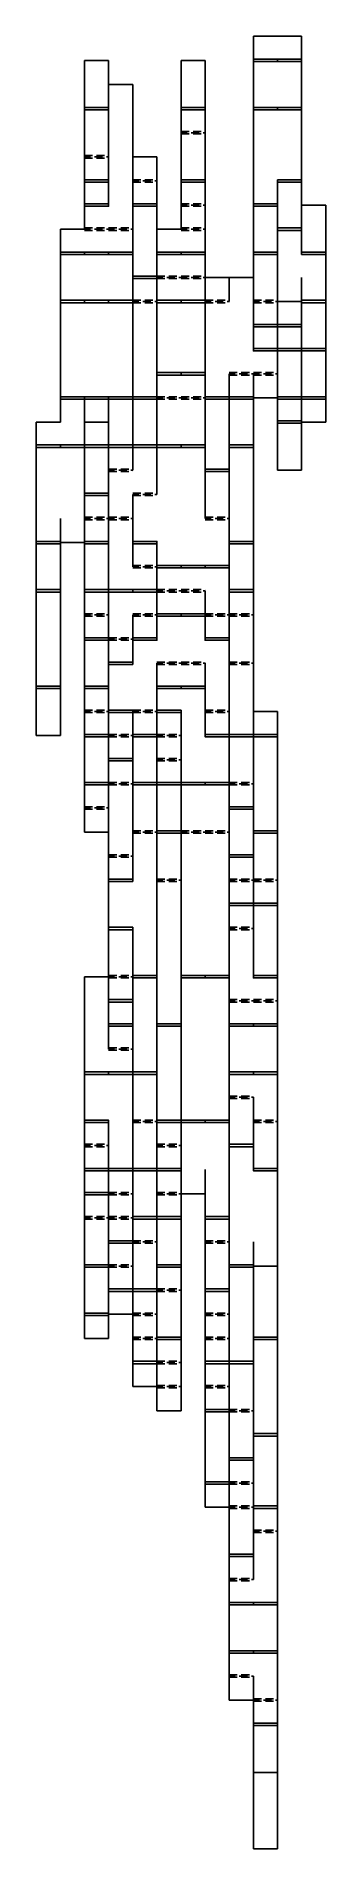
# Model space of a CAD drawing. Header units: millimetres. Extents: x 0 to 95, y 0 to 594.
import ezdxf

# ---------------------------------------------------------------- set-up
doc = ezdxf.new("R2010")
doc.units = ezdxf.units.MM
for name, color, linetype in [('CUT', 3, 'CONTINUOUS'), ('MOUNTAIN_FOLD', 1, 'CONTINUOUS'), ('VALLEY_FOLD', 5, 'CONTINUOUS')]:
    doc.layers.add(name, color=color, linetype=linetype)

msp = doc.modelspace()

# ---------------------------------------------------------------- linework, layer by layer
at = {"layer": 'CUT'}
for p, q in [((71.118, 593.944), (71.118, 586.042)), ((71.118, 593.944), (79.02, 593.944)), ((79.02, 593.944), (86.922, 593.944)), ((86.922, 593.944), (86.922, 586.042)), ((15.804, 586.042), (23.706, 586.042)), ((15.804, 586.042), (15.804, 578.14)), ((23.706, 586.042), (23.706, 578.14)), ((47.412, 586.042), (55.314, 586.042)), ((47.412, 586.042), (47.412, 578.14)), ((55.314, 586.042), (55.314, 578.14)), ((71.118, 586.042), (71.118, 578.14)), ((86.922, 586.042), (86.922, 578.14)), ((15.804, 578.14), (15.804, 570.238)), ((23.706, 578.14), (31.608, 578.14)), ((23.706, 578.14), (23.706, 570.238)), ((31.608, 578.14), (31.608, 570.238)), ((47.412, 578.14), (47.412, 570.238)), ((55.314, 578.14), (55.314, 570.238)), ((71.118, 578.14), (71.118, 570.238)), ((86.922, 578.14), (86.922, 570.238)), ((15.804, 570.238), (15.804, 562.336)), ((23.706, 570.238), (23.706, 562.336)), ((31.608, 570.238), (31.608, 562.336)), ((47.412, 570.238), (47.412, 562.336)), ((55.314, 570.238), (55.314, 562.336)), ((71.118, 570.238), (71.118, 562.336)), ((86.922, 570.238), (86.922, 562.336)), ((15.804, 562.336), (15.804, 554.434)), ((23.706, 562.336), (23.706, 554.434)), ((31.608, 562.336), (31.608, 554.434)), ((47.412, 562.336), (47.412, 554.434)), ((55.314, 562.336), (55.314, 554.434)), ((71.118, 562.336), (71.118, 554.434)), ((86.922, 562.336), (86.922, 554.434)), ((15.804, 554.434), (15.804, 546.532)), ((23.706, 554.434), (23.706, 546.532)), ((31.608, 554.434), (31.608, 546.532)), ((31.608, 554.434), (39.51, 554.434)), ((39.51, 554.434), (39.51, 546.532)), ((47.412, 554.434), (47.412, 546.532)), ((55.314, 554.434), (55.314, 546.532)), ((71.118, 554.434), (71.118, 546.532)), ((86.922, 554.434), (86.922, 546.532)), ((15.804, 546.532), (15.804, 538.63)), ((23.706, 546.532), (23.706, 538.63)), ((31.608, 546.532), (31.608, 538.63)), ((39.51, 546.532), (39.51, 538.63)), ((47.412, 546.532), (47.412, 538.63)), ((55.314, 546.532), (55.314, 538.63)), ((71.118, 546.532), (71.118, 538.63)), ((79.02, 546.532), (79.02, 538.63)), ((86.922, 546.532), (86.922, 538.63)), ((15.804, 538.63), (15.804, 530.728)), ((31.608, 538.63), (31.608, 530.728)), ((39.51, 538.63), (39.51, 530.728)), ((47.412, 538.63), (47.412, 530.728)), ((55.314, 538.63), (55.314, 530.728)), ((71.118, 538.63), (71.118, 530.728)), ((79.02, 538.63), (79.02, 530.728)), ((86.922, 538.63), (86.922, 530.728)), ((86.922, 538.63), (94.824, 538.63)), ((94.824, 538.63), (94.824, 530.728)), ((7.902, 530.728), (7.902, 522.826)), ((7.902, 530.728), (15.804, 530.728)), ((31.608, 530.728), (31.608, 522.826)), ((39.51, 530.728), (39.51, 522.826)), ((39.51, 530.728), (47.412, 530.728)), ((55.314, 530.728), (55.314, 522.826)), ((71.118, 530.728), (71.118, 522.826)), ((79.02, 530.728), (79.02, 522.826)), ((86.922, 530.728), (86.922, 522.826)), ((94.824, 530.728), (94.824, 522.826)), ((7.902, 522.826), (7.902, 514.924)), ((31.608, 522.826), (31.608, 514.924)), ((39.51, 522.826), (39.51, 514.924)), ((55.314, 522.826), (55.314, 514.924)), ((71.118, 522.826), (71.118, 514.924)), ((79.02, 522.826), (79.02, 514.924)), ((94.824, 522.826), (94.824, 514.924)), ((7.902, 514.924), (7.902, 507.022)), ((31.608, 514.924), (31.608, 507.022)), ((39.51, 514.924), (39.51, 507.022)), ((55.314, 514.924), (63.216, 514.924)), ((55.314, 514.924), (55.314, 507.022)), ((63.216, 514.924), (71.118, 514.924)), ((63.216, 514.924), (63.216, 507.022)), ((71.118, 514.924), (71.118, 507.022)), ((79.02, 514.924), (79.02, 507.022)), ((86.922, 514.924), (86.922, 507.022)), ((94.824, 514.924), (94.824, 507.022)), ((7.902, 507.022), (7.902, 499.12)), ((31.608, 507.022), (31.608, 499.12)), ((39.51, 507.022), (39.51, 499.12)), ((55.314, 507.022), (55.314, 499.12)), ((71.118, 507.022), (71.118, 499.12)), ((79.02, 507.022), (86.922, 507.022)), ((79.02, 507.022), (79.02, 499.12)), ((86.922, 507.022), (86.922, 499.12)), ((94.824, 507.022), (94.824, 499.12)), ((7.902, 499.12), (7.902, 491.218)), ((31.608, 499.12), (31.608, 491.218)), ((39.51, 499.12), (39.51, 491.218)), ((55.314, 499.12), (55.314, 491.218)), ((71.118, 499.12), (71.118, 491.218)), ((79.02, 499.12), (79.02, 491.218)), ((86.922, 499.12), (86.922, 491.218)), ((94.824, 499.12), (94.824, 491.218)), ((7.902, 491.218), (7.902, 483.316)), ((31.608, 491.218), (31.608, 483.316)), ((39.51, 491.218), (39.51, 483.316)), ((55.314, 491.218), (55.314, 483.316)), ((79.02, 491.218), (79.02, 483.316)), ((86.922, 491.218), (86.922, 483.316)), ((94.824, 491.218), (94.824, 483.316)), ((7.902, 483.316), (7.902, 475.414)), ((31.608, 483.316), (31.608, 475.414)), ((39.51, 483.316), (39.51, 475.414)), ((55.314, 483.316), (55.314, 475.414)), ((63.216, 483.316), (63.216, 475.414)), ((71.118, 483.316), (71.118, 475.414)), ((79.02, 483.316), (79.02, 475.414)), ((86.922, 483.316), (86.922, 475.414)), ((94.824, 483.316), (94.824, 475.414)), ((7.902, 475.414), (7.902, 467.512)), ((15.804, 475.414), (15.804, 467.512)), ((23.706, 475.414), (23.706, 467.512)), ((31.608, 475.414), (31.608, 467.512)), ((39.51, 475.414), (39.51, 467.512)), ((55.314, 475.414), (55.314, 467.512)), ((63.216, 475.414), (63.216, 467.512)), ((71.118, 475.414), (71.118, 467.512)), ((71.118, 475.414), (79.02, 475.414)), ((79.02, 475.414), (79.02, 467.512)), ((86.922, 475.414), (86.922, 467.512)), ((94.824, 475.414), (94.824, 467.512)), ((0, 467.512), (7.902, 467.512)), ((0, 467.512), (0, 459.61)), ((15.804, 467.512), (23.706, 467.512)), ((15.804, 467.512), (15.804, 459.61)), ((23.706, 467.512), (23.706, 459.61)), ((31.608, 467.512), (31.608, 459.61)), ((39.51, 467.512), (39.51, 459.61)), ((55.314, 467.512), (55.314, 459.61)), ((63.216, 467.512), (63.216, 459.61)), ((71.118, 467.512), (71.118, 459.61)), ((79.02, 467.512), (79.02, 459.61)), ((86.922, 467.512), (94.824, 467.512)), ((86.922, 467.512), (86.922, 459.61)), ((0, 459.61), (0, 451.708)), ((15.804, 459.61), (15.804, 451.708)), ((23.706, 459.61), (23.706, 451.708)), ((31.608, 459.61), (31.608, 451.708)), ((39.51, 459.61), (39.51, 451.708)), ((55.314, 459.61), (55.314, 451.708)), ((63.216, 459.61), (63.216, 451.708)), ((71.118, 459.61), (71.118, 451.708)), ((79.02, 459.61), (79.02, 451.708)), ((86.922, 459.61), (86.922, 451.708)), ((0, 451.708), (0, 443.806)), ((15.804, 451.708), (15.804, 443.806)), ((23.706, 451.708), (23.706, 443.806)), ((39.51, 451.708), (39.51, 443.806)), ((55.314, 451.708), (55.314, 443.806)), ((63.216, 451.708), (63.216, 443.806)), ((71.118, 451.708), (71.118, 443.806)), ((79.02, 451.708), (86.922, 451.708)), ((0, 443.806), (0, 435.904)), ((15.804, 443.806), (15.804, 435.904)), ((23.706, 443.806), (23.706, 435.904)), ((31.608, 443.806), (31.608, 435.904)), ((55.314, 443.806), (55.314, 435.904)), ((63.216, 443.806), (63.216, 435.904)), ((71.118, 443.806), (71.118, 435.904)), ((0, 435.904), (0, 428.002)), ((7.902, 435.904), (7.902, 428.002)), ((15.804, 435.904), (15.804, 428.002)), ((23.706, 435.904), (23.706, 428.002)), ((31.608, 435.904), (31.608, 428.002)), ((63.216, 435.904), (63.216, 428.002)), ((71.118, 435.904), (71.118, 428.002)), ((0, 428.002), (0, 420.1)), ((7.902, 428.002), (7.902, 420.1)), ((7.902, 428.002), (15.804, 428.002)), ((15.804, 428.002), (15.804, 420.1)), ((23.706, 428.002), (23.706, 420.1)), ((31.608, 428.002), (31.608, 420.1)), ((39.51, 428.002), (39.51, 420.1)), ((63.216, 428.002), (63.216, 420.1)), ((71.118, 428.002), (71.118, 420.1)), ((0, 420.1), (0, 412.198)), ((7.902, 420.1), (7.902, 412.198)), ((15.804, 420.1), (15.804, 412.198)), ((23.706, 420.1), (23.706, 412.198)), ((39.51, 420.1), (39.51, 412.198)), ((63.216, 420.1), (63.216, 412.198)), ((71.118, 420.1), (71.118, 412.198)), ((0, 412.198), (0, 404.296)), ((7.902, 412.198), (7.902, 404.296)), ((15.804, 412.198), (15.804, 404.296)), ((23.706, 412.198), (23.706, 404.296)), ((39.51, 412.198), (39.51, 404.296)), ((55.314, 412.198), (55.314, 404.296)), ((63.216, 412.198), (63.216, 404.296)), ((71.118, 412.198), (71.118, 404.296)), ((0, 404.296), (0, 396.394)), ((7.902, 404.296), (7.902, 396.394)), ((15.804, 404.296), (15.804, 396.394)), ((23.706, 404.296), (23.706, 396.394)), ((31.608, 404.296), (31.608, 396.394)), ((39.51, 404.296), (39.51, 396.394)), ((55.314, 404.296), (55.314, 396.394)), ((63.216, 404.296), (63.216, 396.394)), ((71.118, 404.296), (71.118, 396.394)), ((0, 396.394), (0, 388.492)), ((7.902, 396.394), (7.902, 388.492)), ((15.804, 396.394), (15.804, 388.492)), ((23.706, 396.394), (23.706, 388.492)), ((31.608, 396.394), (31.608, 388.492)), ((63.216, 396.394), (63.216, 388.492)), ((71.118, 396.394), (71.118, 388.492)), ((0, 388.492), (0, 380.59)), ((7.902, 388.492), (7.902, 380.59)), ((15.804, 388.492), (15.804, 380.59)), ((23.706, 388.492), (23.706, 380.59)), ((39.51, 388.492), (39.51, 380.59)), ((55.314, 388.492), (55.314, 380.59)), ((63.216, 388.492), (63.216, 380.59)), ((71.118, 388.492), (71.118, 380.59)), ((0, 380.59), (0, 372.688)), ((7.902, 380.59), (7.902, 372.688)), ((15.804, 380.59), (15.804, 372.688)), ((23.706, 380.59), (23.706, 372.688)), ((39.51, 380.59), (39.51, 372.688)), ((55.314, 380.59), (55.314, 372.688)), ((63.216, 380.59), (63.216, 372.688)), ((71.118, 380.59), (71.118, 372.688)), ((0, 372.688), (0, 364.786)), ((7.902, 372.688), (7.902, 364.786)), ((15.804, 372.688), (15.804, 364.786)), ((23.706, 372.688), (23.706, 364.786)), ((31.608, 372.688), (31.608, 364.786)), ((39.51, 372.688), (39.51, 364.786)), ((47.412, 372.688), (47.412, 364.786)), ((55.314, 372.688), (55.314, 364.786)), ((63.216, 372.688), (63.216, 364.786)), ((71.118, 372.688), (71.118, 364.786)), ((71.118, 372.688), (79.02, 372.688)), ((79.02, 372.688), (79.02, 364.786)), ((0, 364.786), (7.902, 364.786)), ((15.804, 364.786), (15.804, 356.884)), ((23.706, 364.786), (23.706, 356.884)), ((31.608, 364.786), (31.608, 356.884)), ((39.51, 364.786), (39.51, 356.884)), ((47.412, 364.786), (47.412, 356.884)), ((63.216, 364.786), (63.216, 356.884)), ((71.118, 364.786), (71.118, 356.884)), ((79.02, 364.786), (79.02, 356.884)), ((15.804, 356.884), (15.804, 348.982)), ((23.706, 356.884), (23.706, 348.982)), ((31.608, 356.884), (31.608, 348.982)), ((39.51, 356.884), (39.51, 348.982)), ((47.412, 356.884), (47.412, 348.982)), ((63.216, 356.884), (63.216, 348.982)), ((71.118, 356.884), (71.118, 348.982)), ((79.02, 356.884), (79.02, 348.982)), ((15.804, 348.982), (15.804, 341.08)), ((23.706, 348.982), (23.706, 341.08)), ((31.608, 348.982), (31.608, 341.08)), ((39.51, 348.982), (39.51, 341.08)), ((47.412, 348.982), (47.412, 341.08)), ((63.216, 348.982), (63.216, 341.08)), ((71.118, 348.982), (71.118, 341.08)), ((79.02, 348.982), (79.02, 341.08)), ((15.804, 341.08), (15.804, 333.178)), ((23.706, 341.08), (23.706, 333.178)), ((31.608, 341.08), (31.608, 333.178)), ((39.51, 341.08), (39.51, 333.178)), ((47.412, 341.08), (47.412, 333.178)), ((63.216, 341.08), (63.216, 333.178)), ((71.118, 341.08), (71.118, 333.178)), ((79.02, 341.08), (79.02, 333.178)), ((15.804, 333.178), (23.706, 333.178)), ((23.706, 333.178), (23.706, 325.276)), ((31.608, 333.178), (31.608, 325.276)), ((39.51, 333.178), (39.51, 325.276)), ((47.412, 333.178), (47.412, 325.276)), ((63.216, 333.178), (63.216, 325.276)), ((71.118, 333.178), (71.118, 325.276)), ((79.02, 333.178), (79.02, 325.276)), ((23.706, 325.276), (23.706, 317.374)), ((31.608, 325.276), (31.608, 317.374)), ((39.51, 325.276), (39.51, 317.374)), ((47.412, 325.276), (47.412, 317.374)), ((63.216, 325.276), (63.216, 317.374)), ((71.118, 325.276), (71.118, 317.374)), ((79.02, 325.276), (79.02, 317.374)), ((23.706, 317.374), (23.706, 309.472)), ((39.51, 317.374), (39.51, 309.472)), ((47.412, 317.374), (47.412, 309.472)), ((63.216, 317.374), (63.216, 309.472)), ((71.118, 317.374), (71.118, 309.472)), ((79.02, 317.374), (79.02, 309.472)), ((23.706, 309.472), (23.706, 301.57)), ((39.51, 309.472), (39.51, 301.57)), ((47.412, 309.472), (47.412, 301.57)), ((63.216, 309.472), (63.216, 301.57)), ((71.118, 309.472), (71.118, 301.57)), ((79.02, 309.472), (79.02, 301.57)), ((23.706, 301.57), (23.706, 293.668)), ((31.608, 301.57), (31.608, 293.668)), ((39.51, 301.57), (39.51, 293.668)), ((47.412, 301.57), (47.412, 293.668)), ((63.216, 301.57), (63.216, 293.668)), ((71.118, 301.57), (71.118, 293.668)), ((79.02, 301.57), (79.02, 293.668)), ((23.706, 293.668), (23.706, 285.766)), ((31.608, 293.668), (31.608, 285.766)), ((39.51, 293.668), (39.51, 285.766)), ((47.412, 293.668), (47.412, 285.766)), ((63.216, 293.668), (63.216, 285.766)), ((71.118, 293.668), (71.118, 285.766)), ((79.02, 293.668), (79.02, 285.766)), ((15.804, 285.766), (15.804, 277.864)), ((15.804, 285.766), (23.706, 285.766)), ((23.706, 285.766), (23.706, 277.864)), ((31.608, 285.766), (31.608, 277.864)), ((39.51, 285.766), (39.51, 277.864)), ((47.412, 285.766), (47.412, 277.864)), ((63.216, 285.766), (63.216, 277.864)), ((79.02, 285.766), (79.02, 277.864)), ((15.804, 277.864), (15.804, 269.962)), ((23.706, 277.864), (23.706, 269.962)), ((31.608, 277.864), (31.608, 269.962)), ((39.51, 277.864), (39.51, 269.962)), ((47.412, 277.864), (47.412, 269.962)), ((63.216, 277.864), (63.216, 269.962)), ((79.02, 277.864), (79.02, 269.962)), ((15.804, 269.962), (15.804, 262.06)), ((23.706, 269.962), (23.706, 262.06)), ((31.608, 269.962), (31.608, 262.06)), ((39.51, 269.962), (39.51, 262.06)), ((47.412, 269.962), (47.412, 262.06)), ((63.216, 269.962), (63.216, 262.06)), ((79.02, 269.962), (79.02, 262.06)), ((15.804, 262.06), (15.804, 254.158)), ((31.608, 262.06), (31.608, 254.158)), ((39.51, 262.06), (39.51, 254.158)), ((47.412, 262.06), (47.412, 254.158)), ((63.216, 262.06), (63.216, 254.158)), ((79.02, 262.06), (79.02, 254.158)), ((15.804, 254.158), (15.804, 246.256)), ((31.608, 254.158), (31.608, 246.256)), ((39.51, 254.158), (39.51, 246.256)), ((47.412, 254.158), (47.412, 246.256)), ((63.216, 254.158), (63.216, 246.256)), ((79.02, 254.158), (79.02, 246.256)), ((15.804, 246.256), (15.804, 238.354)), ((31.608, 246.256), (31.608, 238.354)), ((39.51, 246.256), (39.51, 238.354)), ((47.412, 246.256), (47.412, 238.354)), ((63.216, 246.256), (63.216, 238.354)), ((71.118, 246.256), (71.118, 238.354)), ((79.02, 246.256), (79.02, 238.354)), ((15.804, 238.354), (15.804, 230.452)), ((23.706, 238.354), (23.706, 230.452)), ((31.608, 238.354), (31.608, 230.452)), ((39.51, 238.354), (39.51, 230.452)), ((47.412, 238.354), (47.412, 230.452)), ((63.216, 238.354), (63.216, 230.452)), ((71.118, 238.354), (71.118, 230.452)), ((79.02, 238.354), (79.02, 230.452)), ((15.804, 230.452), (15.804, 222.55)), ((23.706, 230.452), (23.706, 222.55)), ((31.608, 230.452), (31.608, 222.55)), ((39.51, 230.452), (39.51, 222.55)), ((47.412, 230.452), (47.412, 222.55)), ((63.216, 230.452), (63.216, 222.55)), ((71.118, 230.452), (71.118, 222.55)), ((79.02, 230.452), (79.02, 222.55)), ((15.804, 222.55), (15.804, 214.648)), ((23.706, 222.55), (23.706, 214.648)), ((31.608, 222.55), (31.608, 214.648)), ((39.51, 222.55), (39.51, 214.648)), ((47.412, 222.55), (47.412, 214.648)), ((55.314, 222.55), (55.314, 214.648)), ((63.216, 222.55), (63.216, 214.648)), ((79.02, 222.55), (79.02, 214.648)), ((15.804, 214.648), (15.804, 206.746)), ((23.706, 214.648), (23.706, 206.746)), ((31.608, 214.648), (31.608, 206.746)), ((39.51, 214.648), (39.51, 206.746)), ((47.412, 214.648), (55.314, 214.648)), ((47.412, 214.648), (47.412, 206.746)), ((55.314, 214.648), (55.314, 206.746)), ((63.216, 214.648), (63.216, 206.746)), ((79.02, 214.648), (79.02, 206.746)), ((15.804, 206.746), (15.804, 198.844)), ((23.706, 206.746), (23.706, 198.844)), ((31.608, 206.746), (31.608, 198.844)), ((39.51, 206.746), (39.51, 198.844)), ((47.412, 206.746), (47.412, 198.844)), ((55.314, 206.746), (55.314, 198.844)), ((63.216, 206.746), (63.216, 198.844)), ((79.02, 206.746), (79.02, 198.844)), ((15.804, 198.844), (15.804, 190.942)), ((23.706, 198.844), (23.706, 190.942)), ((31.608, 198.844), (31.608, 190.942)), ((39.51, 198.844), (39.51, 190.942)), ((47.412, 198.844), (47.412, 190.942)), ((55.314, 198.844), (55.314, 190.942)), ((63.216, 198.844), (63.216, 190.942)), ((71.118, 198.844), (71.118, 190.942)), ((79.02, 198.844), (79.02, 190.942)), ((15.804, 190.942), (15.804, 183.04)), ((23.706, 190.942), (23.706, 183.04)), ((31.608, 190.942), (31.608, 183.04)), ((39.51, 190.942), (39.51, 183.04)), ((47.412, 190.942), (47.412, 183.04)), ((55.314, 190.942), (55.314, 183.04)), ((63.216, 190.942), (63.216, 183.04)), ((71.118, 190.942), (79.02, 190.942)), ((71.118, 190.942), (71.118, 183.04)), ((79.02, 190.942), (79.02, 183.04)), ((15.804, 183.04), (15.804, 175.138)), ((23.706, 183.04), (23.706, 175.138)), ((31.608, 183.04), (31.608, 175.138)), ((39.51, 183.04), (39.51, 175.138)), ((47.412, 183.04), (47.412, 175.138)), ((55.314, 183.04), (55.314, 175.138)), ((63.216, 183.04), (63.216, 175.138)), ((71.118, 183.04), (71.118, 175.138)), ((79.02, 183.04), (79.02, 175.138)), ((15.804, 175.138), (15.804, 167.236)), ((23.706, 175.138), (23.706, 167.236)), ((23.706, 175.138), (31.608, 175.138)), ((31.608, 175.138), (31.608, 167.236)), ((39.51, 175.138), (39.51, 167.236)), ((47.412, 175.138), (47.412, 167.236)), ((55.314, 175.138), (55.314, 167.236)), ((63.216, 175.138), (63.216, 167.236)), ((71.118, 175.138), (71.118, 167.236)), ((79.02, 175.138), (79.02, 167.236)), ((15.804, 167.236), (23.706, 167.236)), ((31.608, 167.236), (31.608, 159.334)), ((39.51, 167.236), (39.51, 159.334)), ((47.412, 167.236), (47.412, 159.334)), ((55.314, 167.236), (55.314, 159.334)), ((63.216, 167.236), (63.216, 159.334)), ((71.118, 167.236), (71.118, 159.334)), ((79.02, 167.236), (79.02, 159.334)), ((31.608, 159.334), (31.608, 151.432)), ((39.51, 159.334), (39.51, 151.432)), ((47.412, 159.334), (47.412, 151.432)), ((55.314, 159.334), (55.314, 151.432)), ((63.216, 159.334), (63.216, 151.432)), ((71.118, 159.334), (71.118, 151.432)), ((79.02, 159.334), (79.02, 151.432)), ((31.608, 151.432), (39.51, 151.432)), ((39.51, 151.432), (39.51, 143.53)), ((47.412, 151.432), (47.412, 143.53)), ((55.314, 151.432), (55.314, 143.53)), ((63.216, 151.432), (63.216, 143.53)), ((71.118, 151.432), (71.118, 143.53)), ((79.02, 151.432), (79.02, 143.53)), ((39.51, 143.53), (47.412, 143.53)), ((55.314, 143.53), (55.314, 135.628)), ((63.216, 143.53), (63.216, 135.628)), ((71.118, 143.53), (71.118, 135.628)), ((79.02, 143.53), (79.02, 135.628)), ((55.314, 135.628), (55.314, 127.726)), ((63.216, 135.628), (63.216, 127.726)), ((71.118, 135.628), (71.118, 127.726)), ((79.02, 135.628), (79.02, 127.726)), ((55.314, 127.726), (55.314, 119.824)), ((63.216, 127.726), (63.216, 119.824)), ((71.118, 127.726), (71.118, 119.824)), ((79.02, 127.726), (79.02, 119.824)), ((55.314, 119.824), (55.314, 111.922)), ((63.216, 119.824), (63.216, 111.922)), ((71.118, 119.824), (71.118, 111.922)), ((79.02, 119.824), (79.02, 111.922)), ((55.314, 111.922), (63.216, 111.922)), ((63.216, 111.922), (63.216, 104.02)), ((71.118, 111.922), (71.118, 104.02)), ((79.02, 111.922), (79.02, 104.02)), ((63.216, 104.02), (63.216, 96.118)), ((71.118, 104.02), (71.118, 96.118)), ((79.02, 104.02), (79.02, 96.118)), ((63.216, 96.118), (63.216, 88.216)), ((71.118, 96.118), (71.118, 88.216)), ((79.02, 96.118), (79.02, 88.216)), ((63.216, 88.216), (63.216, 80.314)), ((79.02, 88.216), (79.02, 80.314)), ((63.216, 80.314), (63.216, 72.412)), ((79.02, 80.314), (79.02, 72.412)), ((63.216, 72.412), (63.216, 64.51)), ((79.02, 72.412), (79.02, 64.51)), ((63.216, 64.51), (63.216, 56.608)), ((79.02, 64.51), (79.02, 56.608)), ((63.216, 56.608), (63.216, 48.706)), ((71.118, 56.608), (71.118, 48.706)), ((79.02, 56.608), (79.02, 48.706)), ((63.216, 48.706), (71.118, 48.706)), ((71.118, 48.706), (71.118, 40.804)), ((79.02, 48.706), (79.02, 40.804)), ((71.118, 40.804), (71.118, 32.902)), ((79.02, 40.804), (79.02, 32.902)), ((71.118, 32.902), (71.118, 25)), ((79.02, 32.902), (79.02, 25)), ((71.118, 25), (79.02, 25)), ((71.118, 25), (71.118, 0)), ((79.02, 25), (79.02, 0)), ((71.118, 0), (79.02, 0))]:
    msp.add_line(p, q, dxfattribs=at)
at = {"layer": 'MOUNTAIN_FOLD'}
for points in [[(71.118, 586.4371), (79.02, 586.4371), (79.02, 585.6469), (71.118, 585.6469)], [(79.02, 586.4371), (86.922, 586.4371), (86.922, 585.6469), (79.02, 585.6469)], [(15.804, 570.6331), (23.706, 570.6331), (23.706, 569.8429), (15.804, 569.8429)], [(47.412, 570.6331), (55.314, 570.6331), (55.314, 569.8429), (47.412, 569.8429)], [(71.118, 570.6331), (79.02, 570.6331), (79.02, 569.8429), (71.118, 569.8429)], [(79.02, 570.6331), (86.922, 570.6331), (86.922, 569.8429), (79.02, 569.8429)], [(15.804, 546.9271), (23.706, 546.9271), (23.706, 546.1369), (15.804, 546.1369)], [(47.412, 546.9271), (55.314, 546.9271), (55.314, 546.1369), (47.412, 546.1369)], [(79.02, 546.9271), (86.922, 546.9271), (86.922, 546.1369), (79.02, 546.1369)], [(15.804, 539.0251), (23.706, 539.0251), (23.706, 538.2349), (15.804, 538.2349)], [(31.608, 539.0251), (39.51, 539.0251), (39.51, 538.2349), (31.608, 538.2349)], [(71.118, 539.0251), (79.02, 539.0251), (79.02, 538.2349), (71.118, 538.2349)], [(79.02, 531.1231), (86.922, 531.1231), (86.922, 530.3329), (79.02, 530.3329)], [(7.902, 523.2211), (15.804, 523.2211), (15.804, 522.4309), (7.902, 522.4309)], [(15.804, 523.2211), (23.706, 523.2211), (23.706, 522.4309), (15.804, 522.4309)], [(23.706, 523.2211), (31.608, 523.2211), (31.608, 522.4309), (23.706, 522.4309)], [(39.51, 523.2211), (47.412, 523.2211), (47.412, 522.4309), (39.51, 522.4309)], [(47.412, 523.2211), (55.314, 523.2211), (55.314, 522.4309), (47.412, 522.4309)], [(71.118, 523.2211), (79.02, 523.2211), (79.02, 522.4309), (71.118, 522.4309)], [(86.922, 523.2211), (94.824, 523.2211), (94.824, 522.4309), (86.922, 522.4309)], [(31.608, 515.3191), (39.51, 515.3191), (39.51, 514.5289), (31.608, 514.5289)], [(7.902, 507.4171), (15.804, 507.4171), (15.804, 506.6269), (7.902, 506.6269)], [(15.804, 507.4171), (23.706, 507.4171), (23.706, 506.6269), (15.804, 506.6269)], [(23.706, 507.4171), (31.608, 507.4171), (31.608, 506.6269), (23.706, 506.6269)], [(39.51, 507.4171), (47.412, 507.4171), (47.412, 506.6269), (39.51, 506.6269)], [(47.412, 507.4171), (55.314, 507.4171), (55.314, 506.6269), (47.412, 506.6269)], [(86.922, 507.4171), (94.824, 507.4171), (94.824, 506.6269), (86.922, 506.6269)], [(71.118, 499.5151), (79.02, 499.5151), (79.02, 498.7249), (71.118, 498.7249)], [(79.02, 499.5151), (86.922, 499.5151), (86.922, 498.7249), (79.02, 498.7249)], [(71.118, 491.6131), (79.02, 491.6131), (79.02, 490.8229), (71.118, 490.8229)], [(79.02, 491.6131), (86.922, 491.6131), (86.922, 490.8229), (79.02, 490.8229)], [(86.922, 491.6131), (94.824, 491.6131), (94.824, 490.8229), (86.922, 490.8229)], [(39.51, 483.7111), (47.412, 483.7111), (47.412, 482.9209), (39.51, 482.9209)], [(47.412, 483.7111), (55.314, 483.7111), (55.314, 482.9209), (47.412, 482.9209)], [(7.902, 475.8091), (15.804, 475.8091), (15.804, 475.0189), (7.902, 475.0189)], [(15.804, 475.8091), (23.706, 475.8091), (23.706, 475.0189), (15.804, 475.0189)], [(23.706, 475.8091), (31.608, 475.8091), (31.608, 475.0189), (23.706, 475.0189)], [(31.608, 475.8091), (39.51, 475.8091), (39.51, 475.0189), (31.608, 475.0189)], [(55.314, 475.8091), (63.216, 475.8091), (63.216, 475.0189), (55.314, 475.0189)], [(63.216, 475.8091), (71.118, 475.8091), (71.118, 475.0189), (63.216, 475.0189)], [(79.02, 475.8091), (86.922, 475.8091), (86.922, 475.0189), (79.02, 475.0189)], [(86.922, 475.8091), (94.824, 475.8091), (94.824, 475.0189), (86.922, 475.0189)], [(79.02, 467.9071), (86.922, 467.9071), (86.922, 467.1169), (79.02, 467.1169)], [(0, 460.0051), (7.902, 460.0051), (7.902, 459.2149), (0, 459.2149)], [(7.902, 460.0051), (15.804, 460.0051), (15.804, 459.2149), (7.902, 459.2149)], [(15.804, 460.0051), (23.706, 460.0051), (23.706, 459.2149), (15.804, 459.2149)], [(23.706, 460.0051), (31.608, 460.0051), (31.608, 459.2149), (23.706, 459.2149)], [(31.608, 460.0051), (39.51, 460.0051), (39.51, 459.2149), (31.608, 459.2149)], [(39.51, 460.0051), (47.412, 460.0051), (47.412, 459.2149), (39.51, 459.2149)], [(47.412, 460.0051), (55.314, 460.0051), (55.314, 459.2149), (47.412, 459.2149)], [(63.216, 460.0051), (71.118, 460.0051), (71.118, 459.2149), (63.216, 459.2149)], [(55.314, 452.1031), (63.216, 452.1031), (63.216, 451.3129), (55.314, 451.3129)], [(15.804, 444.2011), (23.706, 444.2011), (23.706, 443.4109), (15.804, 443.4109)], [(0, 428.3971), (7.902, 428.3971), (7.902, 427.6069), (0, 427.6069)], [(15.804, 428.3971), (23.706, 428.3971), (23.706, 427.6069), (15.804, 427.6069)], [(31.608, 428.3971), (39.51, 428.3971), (39.51, 427.6069), (31.608, 427.6069)], [(63.216, 428.3971), (71.118, 428.3971), (71.118, 427.6069), (63.216, 427.6069)], [(39.51, 420.4951), (47.412, 420.4951), (47.412, 419.7049), (39.51, 419.7049)], [(47.412, 420.4951), (55.314, 420.4951), (55.314, 419.7049), (47.412, 419.7049)], [(55.314, 420.4951), (63.216, 420.4951), (63.216, 419.7049), (55.314, 419.7049)], [(0, 412.5931), (7.902, 412.5931), (7.902, 411.8029), (0, 411.8029)], [(15.804, 412.5931), (23.706, 412.5931), (23.706, 411.8029), (15.804, 411.8029)], [(23.706, 412.5931), (31.608, 412.5931), (31.608, 411.8029), (23.706, 411.8029)], [(31.608, 412.5931), (39.51, 412.5931), (39.51, 411.8029), (31.608, 411.8029)], [(63.216, 412.5931), (71.118, 412.5931), (71.118, 411.8029), (63.216, 411.8029)], [(39.51, 404.6911), (47.412, 404.6911), (47.412, 403.9009), (39.51, 403.9009)], [(47.412, 404.6911), (55.314, 404.6911), (55.314, 403.9009), (47.412, 403.9009)], [(15.804, 396.7891), (23.706, 396.7891), (23.706, 395.9989), (15.804, 395.9989)], [(31.608, 396.7891), (39.51, 396.7891), (39.51, 395.9989), (31.608, 395.9989)], [(55.314, 396.7891), (63.216, 396.7891), (63.216, 395.9989), (55.314, 395.9989)], [(23.706, 388.8871), (31.608, 388.8871), (31.608, 388.0969), (23.706, 388.0969)], [(0, 380.9851), (7.902, 380.9851), (7.902, 380.1949), (0, 380.1949)], [(15.804, 380.9851), (23.706, 380.9851), (23.706, 380.1949), (15.804, 380.1949)], [(39.51, 380.9851), (47.412, 380.9851), (47.412, 380.1949), (39.51, 380.1949)], [(47.412, 380.9851), (55.314, 380.9851), (55.314, 380.1949), (47.412, 380.1949)], [(23.706, 373.0831), (31.608, 373.0831), (31.608, 372.2929), (23.706, 372.2929)], [(39.51, 373.0831), (47.412, 373.0831), (47.412, 372.2929), (39.51, 372.2929)], [(15.804, 365.1811), (23.706, 365.1811), (23.706, 364.3909), (15.804, 364.3909)], [(31.608, 365.1811), (39.51, 365.1811), (39.51, 364.3909), (31.608, 364.3909)], [(55.314, 365.1811), (63.216, 365.1811), (63.216, 364.3909), (55.314, 364.3909)], [(63.216, 365.1811), (71.118, 365.1811), (71.118, 364.3909), (63.216, 364.3909)], [(71.118, 365.1811), (79.02, 365.1811), (79.02, 364.3909), (71.118, 364.3909)], [(23.706, 357.2791), (31.608, 357.2791), (31.608, 356.4889), (23.706, 356.4889)], [(15.804, 349.3771), (23.706, 349.3771), (23.706, 348.5869), (15.804, 348.5869)], [(31.608, 349.3771), (39.51, 349.3771), (39.51, 348.5869), (31.608, 348.5869)], [(39.51, 349.3771), (47.412, 349.3771), (47.412, 348.5869), (39.51, 348.5869)], [(47.412, 349.3771), (55.314, 349.3771), (55.314, 348.5869), (47.412, 348.5869)], [(55.314, 349.3771), (63.216, 349.3771), (63.216, 348.5869), (55.314, 348.5869)], [(63.216, 341.4751), (71.118, 341.4751), (71.118, 340.6849), (63.216, 340.6849)], [(39.51, 333.5731), (47.412, 333.5731), (47.412, 332.7829), (39.51, 332.7829)], [(71.118, 333.5731), (79.02, 333.5731), (79.02, 332.7829), (71.118, 332.7829)], [(63.216, 325.6711), (71.118, 325.6711), (71.118, 324.8809), (63.216, 324.8809)], [(23.706, 317.7691), (31.608, 317.7691), (31.608, 316.9789), (23.706, 316.9789)], [(63.216, 309.8671), (71.118, 309.8671), (71.118, 309.0769), (63.216, 309.0769)], [(71.118, 309.8671), (79.02, 309.8671), (79.02, 309.0769), (71.118, 309.0769)], [(23.706, 301.9651), (31.608, 301.9651), (31.608, 301.1749), (23.706, 301.1749)], [(31.608, 286.1611), (39.51, 286.1611), (39.51, 285.3709), (31.608, 285.3709)], [(47.412, 286.1611), (55.314, 286.1611), (55.314, 285.3709), (47.412, 285.3709)], [(55.314, 286.1611), (63.216, 286.1611), (63.216, 285.3709), (55.314, 285.3709)], [(71.118, 286.1611), (79.02, 286.1611), (79.02, 285.3709), (71.118, 285.3709)], [(23.706, 278.2591), (31.608, 278.2591), (31.608, 277.4689), (23.706, 277.4689)], [(23.706, 270.3571), (31.608, 270.3571), (31.608, 269.5669), (23.706, 269.5669)], [(39.51, 270.3571), (47.412, 270.3571), (47.412, 269.5669), (39.51, 269.5669)], [(63.216, 270.3571), (71.118, 270.3571), (71.118, 269.5669), (63.216, 269.5669)], [(71.118, 270.3571), (79.02, 270.3571), (79.02, 269.5669), (71.118, 269.5669)], [(15.804, 254.5531), (23.706, 254.5531), (23.706, 253.7629), (15.804, 253.7629)], [(23.706, 254.5531), (31.608, 254.5531), (31.608, 253.7629), (23.706, 253.7629)], [(31.608, 254.5531), (39.51, 254.5531), (39.51, 253.7629), (31.608, 253.7629)], [(63.216, 254.5531), (71.118, 254.5531), (71.118, 253.7629), (63.216, 253.7629)], [(71.118, 254.5531), (79.02, 254.5531), (79.02, 253.7629), (71.118, 253.7629)], [(15.804, 238.7491), (23.706, 238.7491), (23.706, 237.9589), (15.804, 237.9589)], [(39.51, 238.7491), (47.412, 238.7491), (47.412, 237.9589), (39.51, 237.9589)], [(47.412, 238.7491), (55.314, 238.7491), (55.314, 237.9589), (47.412, 237.9589)], [(55.314, 238.7491), (63.216, 238.7491), (63.216, 237.9589), (55.314, 237.9589)], [(63.216, 230.8471), (71.118, 230.8471), (71.118, 230.0569), (63.216, 230.0569)], [(15.804, 222.9451), (23.706, 222.9451), (23.706, 222.1549), (15.804, 222.1549)], [(23.706, 222.9451), (31.608, 222.9451), (31.608, 222.1549), (23.706, 222.1549)], [(31.608, 222.9451), (39.51, 222.9451), (39.51, 222.1549), (31.608, 222.1549)], [(39.51, 222.9451), (47.412, 222.9451), (47.412, 222.1549), (39.51, 222.1549)], [(71.118, 222.9451), (79.02, 222.9451), (79.02, 222.1549), (71.118, 222.1549)], [(15.804, 215.0431), (23.706, 215.0431), (23.706, 214.2529), (15.804, 214.2529)], [(31.608, 207.1411), (39.51, 207.1411), (39.51, 206.3509), (31.608, 206.3509)], [(39.51, 207.1411), (47.412, 207.1411), (47.412, 206.3509), (39.51, 206.3509)], [(55.314, 207.1411), (63.216, 207.1411), (63.216, 206.3509), (55.314, 206.3509)], [(23.706, 199.2391), (31.608, 199.2391), (31.608, 198.4489), (23.706, 198.4489)], [(15.804, 191.3371), (23.706, 191.3371), (23.706, 190.5469), (15.804, 190.5469)], [(39.51, 191.3371), (47.412, 191.3371), (47.412, 190.5469), (39.51, 190.5469)], [(63.216, 191.3371), (71.118, 191.3371), (71.118, 190.5469), (63.216, 190.5469)], [(23.706, 183.4351), (31.608, 183.4351), (31.608, 182.6449), (23.706, 182.6449)], [(31.608, 183.4351), (39.51, 183.4351), (39.51, 182.6449), (31.608, 182.6449)], [(55.314, 183.4351), (63.216, 183.4351), (63.216, 182.6449), (55.314, 182.6449)], [(15.804, 175.5331), (23.706, 175.5331), (23.706, 174.7429), (15.804, 174.7429)], [(39.51, 167.6311), (47.412, 167.6311), (47.412, 166.8409), (39.51, 166.8409)], [(71.118, 167.6311), (79.02, 167.6311), (79.02, 166.8409), (71.118, 166.8409)], [(31.608, 159.7291), (39.51, 159.7291), (39.51, 158.9389), (31.608, 158.9389)], [(55.314, 159.7291), (63.216, 159.7291), (63.216, 158.9389), (55.314, 158.9389)], [(63.216, 159.7291), (71.118, 159.7291), (71.118, 158.9389), (63.216, 158.9389)], [(55.314, 143.9251), (63.216, 143.9251), (63.216, 143.1349), (55.314, 143.1349)], [(71.118, 136.0231), (79.02, 136.0231), (79.02, 135.2329), (71.118, 135.2329)], [(63.216, 128.1211), (71.118, 128.1211), (71.118, 127.3309), (63.216, 127.3309)], [(55.314, 120.2191), (63.216, 120.2191), (63.216, 119.4289), (55.314, 119.4289)], [(71.118, 112.3171), (79.02, 112.3171), (79.02, 111.5269), (71.118, 111.5269)], [(63.216, 96.5131), (71.118, 96.5131), (71.118, 95.7229), (63.216, 95.7229)], [(63.216, 80.7091), (71.118, 80.7091), (71.118, 79.9189), (63.216, 79.9189)], [(71.118, 80.7091), (79.02, 80.7091), (79.02, 79.9189), (71.118, 79.9189)], [(63.216, 64.9051), (71.118, 64.9051), (71.118, 64.1149), (63.216, 64.1149)], [(71.118, 64.9051), (79.02, 64.9051), (79.02, 64.1149), (71.118, 64.1149)], [(71.118, 41.1991), (79.02, 41.1991), (79.02, 40.4089), (71.118, 40.4089)]]:
    msp.add_lwpolyline(points, close=True, dxfattribs=at)
at = {"layer": 'VALLEY_FOLD'}
for p, q in [((47.412, 562.7311), (50.046, 562.7311)), ((47.412, 562.336), (49.3875, 562.336)), ((47.412, 561.9409), (50.046, 561.9409)), ((50.7045, 562.336), (53.3385, 562.336)), ((51.363, 562.7311), (53.997, 562.7311)), ((51.363, 561.9409), (53.997, 561.9409)), ((54.6555, 562.336), (55.314, 562.336)), ((55.314, 562.7311), (55.314, 562.7311)), ((55.314, 561.9409), (55.314, 561.9409)), ((15.804, 554.8291), (18.438, 554.8291)), ((15.804, 554.434), (17.7795, 554.434)), ((15.804, 554.0389), (18.438, 554.0389)), ((19.0965, 554.434), (21.7305, 554.434)), ((19.755, 554.8291), (22.389, 554.8291)), ((19.755, 554.0389), (22.389, 554.0389)), ((23.0475, 554.434), (23.706, 554.434)), ((31.608, 546.9271), (34.242, 546.9271)), ((31.608, 546.532), (33.5835, 546.532)), ((34.9005, 546.532), (37.5345, 546.532)), ((35.559, 546.9271), (38.193, 546.9271)), ((38.8515, 546.532), (39.51, 546.532)), ((31.608, 546.1369), (34.242, 546.1369)), ((35.559, 546.1369), (38.193, 546.1369)), ((47.412, 539.0251), (50.046, 539.0251)), ((47.412, 538.63), (49.3875, 538.63)), ((47.412, 538.2349), (50.046, 538.2349)), ((50.7045, 538.63), (53.3385, 538.63)), ((51.363, 539.0251), (53.997, 539.0251)), ((51.363, 538.2349), (53.997, 538.2349)), ((54.6555, 538.63), (55.314, 538.63)), ((55.314, 539.0251), (55.314, 539.0251)), ((55.314, 538.2349), (55.314, 538.2349)), ((15.804, 531.1231), (18.438, 531.1231)), ((15.804, 530.728), (17.7795, 530.728)), ((15.804, 530.3329), (18.438, 530.3329)), ((19.0965, 530.728), (21.7305, 530.728)), ((19.755, 531.1231), (22.389, 531.1231)), ((19.755, 530.3329), (22.389, 530.3329)), ((23.0475, 530.728), (23.706, 530.728)), ((23.706, 531.1231), (26.34, 531.1231)), ((23.706, 530.728), (25.6815, 530.728)), ((23.706, 530.3329), (26.34, 530.3329)), ((26.9985, 530.728), (29.6325, 530.728)), ((27.657, 531.1231), (30.291, 531.1231)), ((27.657, 530.3329), (30.291, 530.3329)), ((30.9495, 530.728), (31.608, 530.728)), ((31.608, 531.1231), (31.608, 531.1231)), ((31.608, 530.3329), (31.608, 530.3329)), ((47.412, 531.1231), (50.046, 531.1231)), ((47.412, 530.728), (49.3875, 530.728)), ((47.412, 530.3329), (50.046, 530.3329)), ((50.7045, 530.728), (53.3385, 530.728)), ((51.363, 531.1231), (53.997, 531.1231)), ((51.363, 530.3329), (53.997, 530.3329)), ((54.6555, 530.728), (55.314, 530.728)), ((55.314, 531.1231), (55.314, 531.1231)), ((55.314, 530.3329), (55.314, 530.3329)), ((39.51, 515.3191), (42.144, 515.3191)), ((39.51, 514.924), (41.4855, 514.924)), ((39.51, 514.5289), (42.144, 514.5289)), ((42.8025, 514.924), (45.4365, 514.924)), ((43.461, 515.3191), (46.095, 515.3191)), ((43.461, 514.5289), (46.095, 514.5289)), ((46.7535, 514.924), (47.412, 514.924)), ((47.412, 515.3191), (47.412, 515.3191)), ((47.412, 515.3191), (50.046, 515.3191)), ((47.412, 514.924), (49.3875, 514.924)), ((47.412, 514.5289), (47.412, 514.5289)), ((47.412, 514.5289), (50.046, 514.5289)), ((50.7045, 514.924), (53.3385, 514.924)), ((51.363, 515.3191), (53.997, 515.3191)), ((51.363, 514.5289), (53.997, 514.5289)), ((54.6555, 514.924), (55.314, 514.924)), ((55.314, 515.3191), (55.314, 515.3191)), ((55.314, 514.5289), (55.314, 514.5289)), ((31.608, 507.4171), (34.242, 507.4171)), ((31.608, 507.022), (33.5835, 507.022)), ((31.608, 506.6269), (34.242, 506.6269)), ((34.9005, 507.022), (37.5345, 507.022)), ((35.559, 507.4171), (38.193, 507.4171)), ((35.559, 506.6269), (38.193, 506.6269)), ((38.8515, 507.022), (39.51, 507.022)), ((55.314, 507.4171), (57.948, 507.4171)), ((55.314, 507.022), (57.2895, 507.022)), ((55.314, 506.6269), (57.948, 506.6269)), ((58.6065, 507.022), (61.2405, 507.022)), ((59.265, 507.4171), (61.899, 507.4171)), ((59.265, 506.6269), (61.899, 506.6269)), ((62.5575, 507.022), (63.216, 507.022)), ((63.216, 507.4171), (63.216, 507.4171)), ((63.216, 506.6269), (63.216, 506.6269)), ((71.118, 507.4171), (73.752, 507.4171)), ((71.118, 507.022), (73.0935, 507.022)), ((71.118, 506.6269), (73.752, 506.6269)), ((74.4105, 507.022), (77.0445, 507.022)), ((75.069, 507.4171), (77.703, 507.4171)), ((75.069, 506.6269), (77.703, 506.6269)), ((78.3615, 507.022), (79.02, 507.022)), ((79.02, 507.4171), (79.02, 507.4171)), ((79.02, 506.6269), (79.02, 506.6269)), ((63.216, 483.7111), (65.85, 483.7111)), ((63.216, 483.316), (65.1915, 483.316)), ((63.216, 482.9209), (65.85, 482.9209)), ((66.5085, 483.316), (69.1425, 483.316)), ((67.167, 483.7111), (69.801, 483.7111)), ((67.167, 482.9209), (69.801, 482.9209)), ((70.4595, 483.316), (71.118, 483.316)), ((71.118, 483.7111), (73.752, 483.7111)), ((71.118, 483.316), (73.0935, 483.316)), ((71.118, 482.9209), (73.752, 482.9209)), ((74.4105, 483.316), (77.0445, 483.316)), ((75.069, 483.7111), (77.703, 483.7111)), ((75.069, 482.9209), (77.703, 482.9209)), ((78.3615, 483.316), (79.02, 483.316)), ((79.02, 483.7111), (79.02, 483.7111)), ((79.02, 482.9209), (79.02, 482.9209)), ((39.51, 475.8091), (42.144, 475.8091)), ((39.51, 475.414), (41.4855, 475.414)), ((42.8025, 475.414), (45.4365, 475.414)), ((43.461, 475.8091), (46.095, 475.8091)), ((46.7535, 475.414), (47.412, 475.414)), ((47.412, 475.8091), (47.412, 475.8091)), ((47.412, 475.8091), (50.046, 475.8091)), ((47.412, 475.414), (49.3875, 475.414)), ((50.7045, 475.414), (53.3385, 475.414)), ((51.363, 475.8091), (53.997, 475.8091)), ((54.6555, 475.414), (55.314, 475.414)), ((55.314, 475.8091), (55.314, 475.8091)), ((39.51, 475.0189), (42.144, 475.0189)), ((43.461, 475.0189), (46.095, 475.0189)), ((47.412, 475.0189), (50.046, 475.0189)), ((47.412, 475.0189), (47.412, 475.0189)), ((51.363, 475.0189), (53.997, 475.0189)), ((55.314, 475.0189), (55.314, 475.0189)), ((23.706, 452.1031), (26.34, 452.1031)), ((23.706, 451.708), (25.6815, 451.708)), ((26.9985, 451.708), (29.6325, 451.708)), ((27.657, 452.1031), (30.291, 452.1031)), ((30.9495, 451.708), (31.608, 451.708)), ((31.608, 452.1031), (31.608, 452.1031)), ((23.706, 451.3129), (26.34, 451.3129)), ((27.657, 451.3129), (30.291, 451.3129)), ((31.608, 451.3129), (31.608, 451.3129)), ((31.608, 444.2011), (34.242, 444.2011)), ((31.608, 443.806), (33.5835, 443.806)), ((31.608, 443.4109), (34.242, 443.4109)), ((34.9005, 443.806), (37.5345, 443.806)), ((35.559, 444.2011), (38.193, 444.2011)), ((35.559, 443.4109), (38.193, 443.4109)), ((38.8515, 443.806), (39.51, 443.806)), ((15.804, 436.2991), (18.438, 436.2991)), ((15.804, 435.904), (17.7795, 435.904)), ((15.804, 435.5089), (18.438, 435.5089)), ((19.0965, 435.904), (21.7305, 435.904)), ((19.755, 436.2991), (22.389, 436.2991)), ((19.755, 435.5089), (22.389, 435.5089)), ((23.0475, 435.904), (23.706, 435.904)), ((23.706, 436.2991), (26.34, 436.2991)), ((23.706, 435.904), (25.6815, 435.904)), ((23.706, 435.5089), (26.34, 435.5089)), ((26.9985, 435.904), (29.6325, 435.904)), ((27.657, 436.2991), (30.291, 436.2991)), ((27.657, 435.5089), (30.291, 435.5089)), ((30.9495, 435.904), (31.608, 435.904)), ((31.608, 436.2991), (31.608, 436.2991)), ((31.608, 435.5089), (31.608, 435.5089)), ((55.314, 436.2991), (57.948, 436.2991)), ((55.314, 435.904), (57.2895, 435.904)), ((55.314, 435.5089), (57.948, 435.5089)), ((58.6065, 435.904), (61.2405, 435.904)), ((59.265, 436.2991), (61.899, 436.2991)), ((59.265, 435.5089), (61.899, 435.5089)), ((62.5575, 435.904), (63.216, 435.904)), ((63.216, 436.2991), (63.216, 436.2991)), ((63.216, 435.5089), (63.216, 435.5089)), ((31.608, 420.4951), (34.242, 420.4951)), ((31.608, 420.1), (33.5835, 420.1)), ((31.608, 419.7049), (34.242, 419.7049)), ((34.9005, 420.1), (37.5345, 420.1)), ((35.559, 420.4951), (38.193, 420.4951)), ((35.559, 419.7049), (38.193, 419.7049)), ((38.8515, 420.1), (39.51, 420.1)), ((39.51, 412.5931), (42.144, 412.5931)), ((39.51, 412.198), (41.4855, 412.198)), ((39.51, 411.8029), (42.144, 411.8029)), ((42.8025, 412.198), (45.4365, 412.198)), ((43.461, 412.5931), (46.095, 412.5931)), ((43.461, 411.8029), (46.095, 411.8029)), ((46.7535, 412.198), (47.412, 412.198)), ((47.412, 412.5931), (50.046, 412.5931)), ((47.412, 412.5931), (47.412, 412.5931)), ((47.412, 412.198), (49.3875, 412.198)), ((47.412, 411.8029), (47.412, 411.8029)), ((47.412, 411.8029), (50.046, 411.8029)), ((50.7045, 412.198), (53.3385, 412.198)), ((51.363, 412.5931), (53.997, 412.5931)), ((51.363, 411.8029), (53.997, 411.8029)), ((54.6555, 412.198), (55.314, 412.198)), ((55.314, 412.5931), (55.314, 412.5931)), ((55.314, 411.8029), (55.314, 411.8029)), ((15.804, 404.6911), (18.438, 404.6911)), ((15.804, 404.296), (17.7795, 404.296)), ((15.804, 403.9009), (18.438, 403.9009)), ((19.0965, 404.296), (21.7305, 404.296)), ((19.755, 404.6911), (22.389, 404.6911)), ((19.755, 403.9009), (22.389, 403.9009)), ((23.0475, 404.296), (23.706, 404.296)), ((31.608, 404.6911), (34.242, 404.6911)), ((31.608, 404.296), (33.5835, 404.296)), ((31.608, 403.9009), (34.242, 403.9009)), ((34.9005, 404.296), (37.5345, 404.296)), ((35.559, 404.6911), (38.193, 404.6911)), ((35.559, 403.9009), (38.193, 403.9009)), ((38.8515, 404.296), (39.51, 404.296)), ((55.314, 404.6911), (57.948, 404.6911)), ((55.314, 404.296), (57.2895, 404.296)), ((55.314, 403.9009), (57.948, 403.9009)), ((58.6065, 404.296), (61.2405, 404.296)), ((59.265, 404.6911), (61.899, 404.6911)), ((59.265, 403.9009), (61.899, 403.9009)), ((62.5575, 404.296), (63.216, 404.296)), ((63.216, 404.6911), (63.216, 404.6911)), ((63.216, 404.6911), (65.85, 404.6911)), ((63.216, 404.296), (65.1915, 404.296)), ((63.216, 403.9009), (65.85, 403.9009)), ((63.216, 403.9009), (63.216, 403.9009)), ((66.5085, 404.296), (69.1425, 404.296)), ((67.167, 404.6911), (69.801, 404.6911)), ((67.167, 403.9009), (69.801, 403.9009)), ((70.4595, 404.296), (71.118, 404.296)), ((23.706, 396.7891), (26.34, 396.7891)), ((23.706, 396.394), (25.6815, 396.394)), ((23.706, 395.9989), (26.34, 395.9989)), ((26.9985, 396.394), (29.6325, 396.394)), ((27.657, 396.7891), (30.291, 396.7891)), ((27.657, 395.9989), (30.291, 395.9989)), ((30.9495, 396.394), (31.608, 396.394)), ((31.608, 396.7891), (31.608, 396.7891)), ((31.608, 395.9989), (31.608, 395.9989)), ((39.51, 388.8871), (42.144, 388.8871)), ((39.51, 388.492), (41.4855, 388.492)), ((39.51, 388.0969), (42.144, 388.0969)), ((42.8025, 388.492), (45.4365, 388.492)), ((43.461, 388.8871), (46.095, 388.8871)), ((43.461, 388.0969), (46.095, 388.0969)), ((46.7535, 388.492), (47.412, 388.492)), ((47.412, 388.8871), (47.412, 388.8871)), ((47.412, 388.8871), (50.046, 388.8871)), ((47.412, 388.492), (49.3875, 388.492)), ((47.412, 388.0969), (50.046, 388.0969)), ((47.412, 388.0969), (47.412, 388.0969)), ((50.7045, 388.492), (53.3385, 388.492)), ((51.363, 388.8871), (53.997, 388.8871)), ((51.363, 388.0969), (53.997, 388.0969)), ((54.6555, 388.492), (55.314, 388.492)), ((55.314, 388.8871), (55.314, 388.8871)), ((55.314, 388.0969), (55.314, 388.0969)), ((63.216, 388.8871), (65.85, 388.8871)), ((63.216, 388.492), (65.1915, 388.492)), ((63.216, 388.0969), (65.85, 388.0969)), ((66.5085, 388.492), (69.1425, 388.492)), ((67.167, 388.8871), (69.801, 388.8871)), ((67.167, 388.0969), (69.801, 388.0969)), ((70.4595, 388.492), (71.118, 388.492)), ((15.804, 373.0831), (18.438, 373.0831)), ((15.804, 372.688), (17.7795, 372.688)), ((15.804, 372.2929), (18.438, 372.2929)), ((19.0965, 372.688), (21.7305, 372.688)), ((19.755, 373.0831), (22.389, 373.0831)), ((19.755, 372.2929), (22.389, 372.2929)), ((23.0475, 372.688), (23.706, 372.688)), ((31.608, 373.0831), (34.242, 373.0831)), ((31.608, 372.688), (33.5835, 372.688)), ((31.608, 372.2929), (34.242, 372.2929)), ((34.9005, 372.688), (37.5345, 372.688)), ((35.559, 373.0831), (38.193, 373.0831)), ((35.559, 372.2929), (38.193, 372.2929)), ((38.8515, 372.688), (39.51, 372.688)), ((55.314, 373.0831), (57.948, 373.0831)), ((55.314, 372.688), (57.2895, 372.688)), ((55.314, 372.2929), (57.948, 372.2929)), ((58.6065, 372.688), (61.2405, 372.688)), ((59.265, 373.0831), (61.899, 373.0831)), ((59.265, 372.2929), (61.899, 372.2929)), ((62.5575, 372.688), (63.216, 372.688)), ((63.216, 373.0831), (63.216, 373.0831)), ((63.216, 372.2929), (63.216, 372.2929)), ((23.706, 365.1811), (26.34, 365.1811)), ((23.706, 364.786), (25.6815, 364.786)), ((23.706, 364.3909), (26.34, 364.3909)), ((26.9985, 364.786), (29.6325, 364.786)), ((27.657, 365.1811), (30.291, 365.1811)), ((27.657, 364.3909), (30.291, 364.3909)), ((30.9495, 364.786), (31.608, 364.786)), ((31.608, 365.1811), (31.608, 365.1811)), ((31.608, 364.3909), (31.608, 364.3909)), ((39.51, 365.1811), (42.144, 365.1811)), ((39.51, 364.786), (41.4855, 364.786)), ((39.51, 364.3909), (42.144, 364.3909)), ((42.8025, 364.786), (45.4365, 364.786)), ((43.461, 365.1811), (46.095, 365.1811)), ((43.461, 364.3909), (46.095, 364.3909)), ((46.7535, 364.786), (47.412, 364.786)), ((47.412, 365.1811), (47.412, 365.1811)), ((47.412, 364.3909), (47.412, 364.3909)), ((39.51, 357.2791), (42.144, 357.2791)), ((39.51, 356.884), (41.4855, 356.884)), ((39.51, 356.4889), (42.144, 356.4889)), ((42.8025, 356.884), (45.4365, 356.884)), ((43.461, 357.2791), (46.095, 357.2791)), ((43.461, 356.4889), (46.095, 356.4889)), ((46.7535, 356.884), (47.412, 356.884)), ((47.412, 357.2791), (47.412, 357.2791)), ((47.412, 356.4889), (47.412, 356.4889)), ((23.706, 349.3771), (26.34, 349.3771)), ((23.706, 348.982), (25.6815, 348.982)), ((23.706, 348.5869), (26.34, 348.5869)), ((26.9985, 348.982), (29.6325, 348.982)), ((27.657, 349.3771), (30.291, 349.3771)), ((27.657, 348.5869), (30.291, 348.5869)), ((30.9495, 348.982), (31.608, 348.982)), ((31.608, 349.3771), (31.608, 349.3771)), ((31.608, 348.5869), (31.608, 348.5869)), ((63.216, 349.3771), (65.85, 349.3771)), ((63.216, 348.982), (65.1915, 348.982)), ((63.216, 348.5869), (65.85, 348.5869)), ((66.5085, 348.982), (69.1425, 348.982)), ((67.167, 349.3771), (69.801, 349.3771)), ((67.167, 348.5869), (69.801, 348.5869)), ((70.4595, 348.982), (71.118, 348.982)), ((15.804, 341.4751), (18.438, 341.4751)), ((15.804, 341.08), (17.7795, 341.08)), ((15.804, 340.6849), (18.438, 340.6849)), ((19.0965, 341.08), (21.7305, 341.08)), ((19.755, 341.4751), (22.389, 341.4751)), ((19.755, 340.6849), (22.389, 340.6849)), ((23.0475, 341.08), (23.706, 341.08)), ((31.608, 333.5731), (34.242, 333.5731)), ((31.608, 333.178), (33.5835, 333.178)), ((31.608, 332.7829), (34.242, 332.7829)), ((34.9005, 333.178), (37.5345, 333.178)), ((35.559, 333.5731), (38.193, 333.5731)), ((35.559, 332.7829), (38.193, 332.7829)), ((38.8515, 333.178), (39.51, 333.178)), ((47.412, 333.5731), (50.046, 333.5731)), ((47.412, 333.178), (49.3875, 333.178)), ((47.412, 332.7829), (50.046, 332.7829)), ((50.7045, 333.178), (53.3385, 333.178)), ((51.363, 333.5731), (53.997, 333.5731)), ((51.363, 332.7829), (53.997, 332.7829)), ((54.6555, 333.178), (55.314, 333.178)), ((55.314, 333.5731), (57.948, 333.5731)), ((55.314, 333.5731), (55.314, 333.5731)), ((55.314, 333.178), (57.2895, 333.178)), ((55.314, 332.7829), (57.948, 332.7829)), ((55.314, 332.7829), (55.314, 332.7829)), ((58.6065, 333.178), (61.2405, 333.178)), ((59.265, 333.5731), (61.899, 333.5731)), ((59.265, 332.7829), (61.899, 332.7829)), ((62.5575, 333.178), (63.216, 333.178)), ((63.216, 333.5731), (63.216, 333.5731)), ((63.216, 332.7829), (63.216, 332.7829)), ((23.706, 325.6711), (26.34, 325.6711)), ((23.706, 325.276), (25.6815, 325.276)), ((23.706, 324.8809), (26.34, 324.8809)), ((26.9985, 325.276), (29.6325, 325.276)), ((27.657, 325.6711), (30.291, 325.6711)), ((27.657, 324.8809), (30.291, 324.8809)), ((30.9495, 325.276), (31.608, 325.276)), ((31.608, 325.6711), (31.608, 325.6711)), ((31.608, 324.8809), (31.608, 324.8809)), ((39.51, 317.7691), (42.144, 317.7691)), ((39.51, 317.374), (41.4855, 317.374)), ((39.51, 316.9789), (42.144, 316.9789)), ((42.8025, 317.374), (45.4365, 317.374)), ((43.461, 317.7691), (46.095, 317.7691)), ((43.461, 316.9789), (46.095, 316.9789)), ((46.7535, 317.374), (47.412, 317.374)), ((47.412, 317.7691), (47.412, 317.7691)), ((47.412, 316.9789), (47.412, 316.9789)), ((63.216, 317.7691), (65.85, 317.7691)), ((63.216, 317.374), (65.1915, 317.374)), ((63.216, 316.9789), (65.85, 316.9789)), ((66.5085, 317.374), (69.1425, 317.374)), ((67.167, 317.7691), (69.801, 317.7691)), ((67.167, 316.9789), (69.801, 316.9789)), ((70.4595, 317.374), (71.118, 317.374)), ((71.118, 317.7691), (73.752, 317.7691)), ((71.118, 317.374), (73.0935, 317.374)), ((71.118, 316.9789), (73.752, 316.9789)), ((74.4105, 317.374), (77.0445, 317.374)), ((75.069, 317.7691), (77.703, 317.7691)), ((75.069, 316.9789), (77.703, 316.9789)), ((78.3615, 317.374), (79.02, 317.374)), ((79.02, 317.7691), (79.02, 317.7691)), ((79.02, 316.9789), (79.02, 316.9789)), ((63.216, 301.9651), (65.85, 301.9651)), ((63.216, 301.57), (65.1915, 301.57)), ((63.216, 301.1749), (65.85, 301.1749)), ((66.5085, 301.57), (69.1425, 301.57)), ((67.167, 301.9651), (69.801, 301.9651)), ((67.167, 301.1749), (69.801, 301.1749)), ((70.4595, 301.57), (71.118, 301.57)), ((23.706, 286.1611), (26.34, 286.1611)), ((23.706, 285.766), (25.6815, 285.766)), ((23.706, 285.3709), (26.34, 285.3709)), ((26.9985, 285.766), (29.6325, 285.766)), ((27.657, 286.1611), (30.291, 286.1611)), ((27.657, 285.3709), (30.291, 285.3709)), ((30.9495, 285.766), (31.608, 285.766)), ((31.608, 286.1611), (31.608, 286.1611)), ((31.608, 285.3709), (31.608, 285.3709)), ((63.216, 278.2591), (65.85, 278.2591)), ((63.216, 277.864), (65.1915, 277.864)), ((63.216, 277.4689), (65.85, 277.4689)), ((66.5085, 277.864), (69.1425, 277.864)), ((67.167, 278.2591), (69.801, 278.2591)), ((67.167, 277.4689), (69.801, 277.4689)), ((70.4595, 277.864), (71.118, 277.864)), ((71.118, 278.2591), (73.752, 278.2591)), ((71.118, 277.864), (73.0935, 277.864)), ((71.118, 277.4689), (73.752, 277.4689)), ((74.4105, 277.864), (77.0445, 277.864)), ((75.069, 278.2591), (77.703, 278.2591)), ((75.069, 277.4689), (77.703, 277.4689)), ((78.3615, 277.864), (79.02, 277.864)), ((79.02, 278.2591), (79.02, 278.2591)), ((79.02, 277.4689), (79.02, 277.4689)), ((23.706, 262.4551), (26.34, 262.4551)), ((23.706, 262.06), (25.6815, 262.06)), ((23.706, 261.6649), (26.34, 261.6649)), ((26.9985, 262.06), (29.6325, 262.06)), ((27.657, 262.4551), (30.291, 262.4551)), ((27.657, 261.6649), (30.291, 261.6649)), ((30.9495, 262.06), (31.608, 262.06)), ((31.608, 262.4551), (31.608, 262.4551)), ((31.608, 261.6649), (31.608, 261.6649)), ((63.216, 246.6511), (65.85, 246.6511)), ((63.216, 246.256), (65.1915, 246.256)), ((63.216, 245.8609), (65.85, 245.8609)), ((66.5085, 246.256), (69.1425, 246.256)), ((67.167, 246.6511), (69.801, 246.6511)), ((67.167, 245.8609), (69.801, 245.8609)), ((70.4595, 246.256), (71.118, 246.256)), ((31.608, 238.7491), (34.242, 238.7491)), ((31.608, 238.354), (33.5835, 238.354)), ((31.608, 237.9589), (34.242, 237.9589)), ((34.9005, 238.354), (37.5345, 238.354)), ((35.559, 238.7491), (38.193, 238.7491)), ((35.559, 237.9589), (38.193, 237.9589)), ((38.8515, 238.354), (39.51, 238.354)), ((71.118, 238.7491), (73.752, 238.7491)), ((71.118, 238.354), (73.0935, 238.354)), ((71.118, 237.9589), (73.752, 237.9589)), ((74.4105, 238.354), (77.0445, 238.354)), ((75.069, 238.7491), (77.703, 238.7491)), ((75.069, 237.9589), (77.703, 237.9589)), ((78.3615, 238.354), (79.02, 238.354)), ((79.02, 238.7491), (79.02, 238.7491)), ((79.02, 237.9589), (79.02, 237.9589)), ((15.804, 230.8471), (18.438, 230.8471)), ((15.804, 230.452), (17.7795, 230.452)), ((15.804, 230.0569), (18.438, 230.0569)), ((19.0965, 230.452), (21.7305, 230.452)), ((19.755, 230.8471), (22.389, 230.8471)), ((19.755, 230.0569), (22.389, 230.0569)), ((23.0475, 230.452), (23.706, 230.452)), ((39.51, 230.8471), (42.144, 230.8471)), ((39.51, 230.452), (41.4855, 230.452)), ((39.51, 230.0569), (42.144, 230.0569)), ((42.8025, 230.452), (45.4365, 230.452)), ((43.461, 230.8471), (46.095, 230.8471)), ((43.461, 230.0569), (46.095, 230.0569)), ((46.7535, 230.452), (47.412, 230.452)), ((47.412, 230.8471), (47.412, 230.8471)), ((47.412, 230.0569), (47.412, 230.0569)), ((23.706, 215.0431), (26.34, 215.0431)), ((23.706, 214.648), (25.6815, 214.648)), ((23.706, 214.2529), (26.34, 214.2529)), ((26.9985, 214.648), (29.6325, 214.648)), ((27.657, 215.0431), (30.291, 215.0431)), ((27.657, 214.2529), (30.291, 214.2529)), ((30.9495, 214.648), (31.608, 214.648)), ((31.608, 215.0431), (31.608, 215.0431)), ((31.608, 214.2529), (31.608, 214.2529)), ((39.51, 215.0431), (42.144, 215.0431)), ((39.51, 214.648), (41.4855, 214.648)), ((39.51, 214.2529), (42.144, 214.2529)), ((42.8025, 214.648), (45.4365, 214.648)), ((43.461, 215.0431), (46.095, 215.0431)), ((43.461, 214.2529), (46.095, 214.2529)), ((46.7535, 214.648), (47.412, 214.648)), ((47.412, 215.0431), (47.412, 215.0431)), ((47.412, 214.2529), (47.412, 214.2529)), ((15.804, 207.1411), (18.438, 207.1411)), ((15.804, 206.746), (17.7795, 206.746)), ((15.804, 206.3509), (18.438, 206.3509)), ((19.0965, 206.746), (21.7305, 206.746)), ((19.755, 207.1411), (22.389, 207.1411)), ((19.755, 206.3509), (22.389, 206.3509)), ((23.0475, 206.746), (23.706, 206.746)), ((23.706, 207.1411), (26.34, 207.1411)), ((23.706, 206.746), (25.6815, 206.746)), ((23.706, 206.3509), (26.34, 206.3509)), ((26.9985, 206.746), (29.6325, 206.746)), ((27.657, 207.1411), (30.291, 207.1411)), ((27.657, 206.3509), (30.291, 206.3509)), ((30.9495, 206.746), (31.608, 206.746)), ((31.608, 207.1411), (31.608, 207.1411)), ((31.608, 206.3509), (31.608, 206.3509)), ((31.608, 199.2391), (34.242, 199.2391)), ((31.608, 198.844), (33.5835, 198.844)), ((31.608, 198.4489), (34.242, 198.4489)), ((34.9005, 198.844), (37.5345, 198.844)), ((35.559, 199.2391), (38.193, 199.2391)), ((35.559, 198.4489), (38.193, 198.4489)), ((38.8515, 198.844), (39.51, 198.844)), ((55.314, 199.2391), (57.948, 199.2391)), ((55.314, 198.844), (57.2895, 198.844)), ((55.314, 198.4489), (57.948, 198.4489)), ((58.6065, 198.844), (61.2405, 198.844)), ((59.265, 199.2391), (61.899, 199.2391)), ((59.265, 198.4489), (61.899, 198.4489)), ((62.5575, 198.844), (63.216, 198.844)), ((63.216, 199.2391), (63.216, 199.2391)), ((63.216, 198.4489), (63.216, 198.4489)), ((23.706, 191.3371), (26.34, 191.3371)), ((23.706, 190.942), (25.6815, 190.942)), ((23.706, 190.5469), (26.34, 190.5469)), ((26.9985, 190.942), (29.6325, 190.942)), ((27.657, 191.3371), (30.291, 191.3371)), ((27.657, 190.5469), (30.291, 190.5469)), ((30.9495, 190.942), (31.608, 190.942)), ((31.608, 191.3371), (31.608, 191.3371)), ((31.608, 190.5469), (31.608, 190.5469)), ((39.51, 183.4351), (42.144, 183.4351)), ((39.51, 183.04), (41.4855, 183.04)), ((39.51, 182.6449), (42.144, 182.6449)), ((42.8025, 183.04), (45.4365, 183.04)), ((43.461, 183.4351), (46.095, 183.4351)), ((43.461, 182.6449), (46.095, 182.6449)), ((46.7535, 183.04), (47.412, 183.04)), ((47.412, 183.4351), (47.412, 183.4351)), ((47.412, 182.6449), (47.412, 182.6449)), ((31.608, 175.5331), (34.242, 175.5331)), ((31.608, 175.138), (33.5835, 175.138)), ((31.608, 174.7429), (34.242, 174.7429)), ((34.9005, 175.138), (37.5345, 175.138)), ((35.559, 175.5331), (38.193, 175.5331)), ((35.559, 174.7429), (38.193, 174.7429)), ((38.8515, 175.138), (39.51, 175.138)), ((55.314, 175.5331), (57.948, 175.5331)), ((55.314, 175.138), (57.2895, 175.138)), ((55.314, 174.7429), (57.948, 174.7429)), ((58.6065, 175.138), (61.2405, 175.138)), ((59.265, 175.5331), (61.899, 175.5331)), ((59.265, 174.7429), (61.899, 174.7429)), ((62.5575, 175.138), (63.216, 175.138)), ((63.216, 175.5331), (63.216, 175.5331)), ((63.216, 174.7429), (63.216, 174.7429)), ((31.608, 167.6311), (34.242, 167.6311)), ((31.608, 167.236), (33.5835, 167.236)), ((31.608, 166.8409), (34.242, 166.8409)), ((34.9005, 167.236), (37.5345, 167.236)), ((35.559, 167.6311), (38.193, 167.6311)), ((35.559, 166.8409), (38.193, 166.8409)), ((38.8515, 167.236), (39.51, 167.236)), ((55.314, 167.6311), (57.948, 167.6311)), ((55.314, 167.236), (57.2895, 167.236)), ((55.314, 166.8409), (57.948, 166.8409)), ((58.6065, 167.236), (61.2405, 167.236)), ((59.265, 167.6311), (61.899, 167.6311)), ((59.265, 166.8409), (61.899, 166.8409)), ((62.5575, 167.236), (63.216, 167.236)), ((63.216, 167.6311), (63.216, 167.6311)), ((63.216, 166.8409), (63.216, 166.8409)), ((39.51, 159.7291), (42.144, 159.7291)), ((39.51, 159.334), (41.4855, 159.334)), ((39.51, 158.9389), (42.144, 158.9389)), ((42.8025, 159.334), (45.4365, 159.334)), ((43.461, 159.7291), (46.095, 159.7291)), ((43.461, 158.9389), (46.095, 158.9389)), ((46.7535, 159.334), (47.412, 159.334)), ((47.412, 159.7291), (47.412, 159.7291)), ((47.412, 158.9389), (47.412, 158.9389)), ((39.51, 151.8271), (42.144, 151.8271)), ((39.51, 151.432), (41.4855, 151.432)), ((39.51, 151.0369), (42.144, 151.0369)), ((42.8025, 151.432), (45.4365, 151.432)), ((43.461, 151.8271), (46.095, 151.8271)), ((43.461, 151.0369), (46.095, 151.0369)), ((46.7535, 151.432), (47.412, 151.432)), ((47.412, 151.8271), (47.412, 151.8271)), ((47.412, 151.0369), (47.412, 151.0369)), ((55.314, 151.8271), (57.948, 151.8271)), ((55.314, 151.432), (57.2895, 151.432)), ((55.314, 151.0369), (57.948, 151.0369)), ((58.6065, 151.432), (61.2405, 151.432)), ((59.265, 151.8271), (61.899, 151.8271)), ((59.265, 151.0369), (61.899, 151.0369)), ((62.5575, 151.432), (63.216, 151.432)), ((63.216, 151.8271), (63.216, 151.8271)), ((63.216, 151.0369), (63.216, 151.0369)), ((63.216, 143.9251), (65.85, 143.9251)), ((63.216, 143.53), (65.1915, 143.53)), ((63.216, 143.1349), (65.85, 143.1349)), ((66.5085, 143.53), (69.1425, 143.53)), ((67.167, 143.9251), (69.801, 143.9251)), ((67.167, 143.1349), (69.801, 143.1349)), ((70.4595, 143.53), (71.118, 143.53)), ((63.216, 120.2191), (65.85, 120.2191)), ((63.216, 119.824), (65.1915, 119.824)), ((63.216, 119.4289), (65.85, 119.4289)), ((66.5085, 119.824), (69.1425, 119.824)), ((67.167, 120.2191), (69.801, 120.2191)), ((67.167, 119.4289), (69.801, 119.4289)), ((70.4595, 119.824), (71.118, 119.824)), ((63.216, 112.3171), (65.85, 112.3171)), ((63.216, 111.922), (65.1915, 111.922)), ((63.216, 111.5269), (65.85, 111.5269)), ((66.5085, 111.922), (69.1425, 111.922)), ((67.167, 112.3171), (69.801, 112.3171)), ((67.167, 111.5269), (69.801, 111.5269)), ((70.4595, 111.922), (71.118, 111.922)), ((71.118, 104.4151), (73.752, 104.4151)), ((71.118, 104.02), (73.0935, 104.02)), ((71.118, 103.6249), (73.752, 103.6249)), ((74.4105, 104.02), (77.0445, 104.02)), ((75.069, 104.4151), (77.703, 104.4151)), ((75.069, 103.6249), (77.703, 103.6249)), ((78.3615, 104.02), (79.02, 104.02)), ((79.02, 104.4151), (79.02, 104.4151)), ((79.02, 103.6249), (79.02, 103.6249)), ((63.216, 88.6111), (65.85, 88.6111)), ((63.216, 88.216), (65.1915, 88.216)), ((63.216, 87.8209), (65.85, 87.8209)), ((66.5085, 88.216), (69.1425, 88.216)), ((67.167, 88.6111), (69.801, 88.6111)), ((67.167, 87.8209), (69.801, 87.8209)), ((70.4595, 88.216), (71.118, 88.216)), ((63.216, 57.0031), (65.85, 57.0031)), ((63.216, 56.608), (65.1915, 56.608)), ((63.216, 56.2129), (65.85, 56.2129)), ((66.5085, 56.608), (69.1425, 56.608)), ((67.167, 57.0031), (69.801, 57.0031)), ((67.167, 56.2129), (69.801, 56.2129)), ((70.4595, 56.608), (71.118, 56.608)), ((71.118, 49.1011), (73.752, 49.1011)), ((71.118, 48.706), (73.0935, 48.706)), ((71.118, 48.3109), (73.752, 48.3109)), ((74.4105, 48.706), (77.0445, 48.706)), ((75.069, 49.1011), (77.703, 49.1011)), ((75.069, 48.3109), (77.703, 48.3109)), ((78.3615, 48.706), (79.02, 48.706)), ((79.02, 49.1011), (79.02, 49.1011)), ((79.02, 48.3109), (79.02, 48.3109))]:
    msp.add_line(p, q, dxfattribs=at)

doc.saveas('drawing.dxf')
